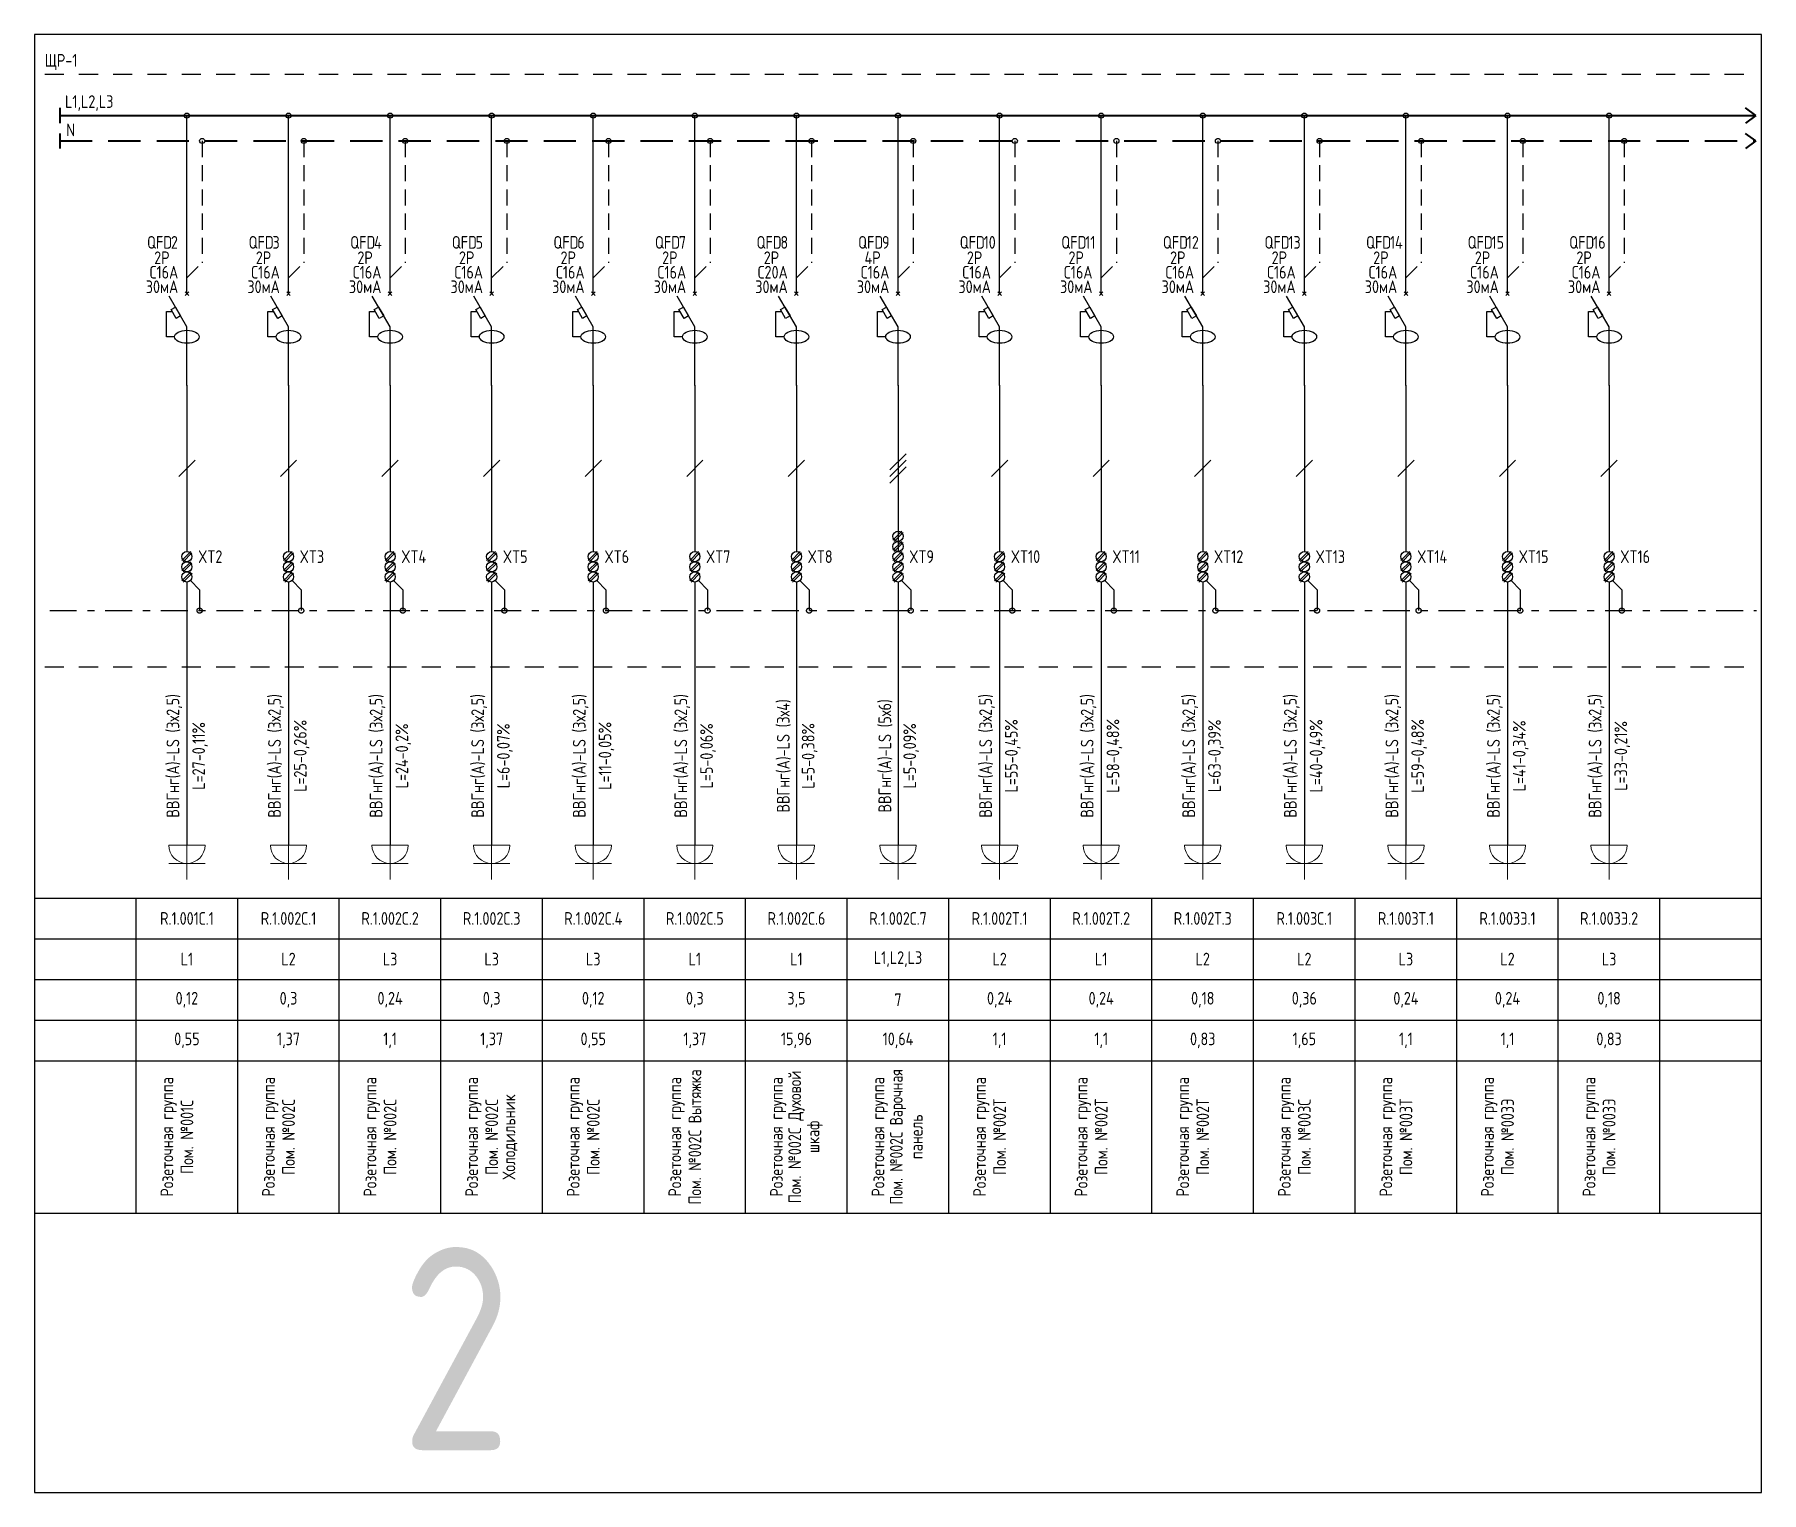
# Model space of a CAD drawing. Header units: millimetres. Extents: x -559267 to 5835, y 0 to 209897.
# Drawn here: x 395 to 735, y 1291 to 1578 of the extents above; entities that cross this region are included whole.
import ezdxf
from ezdxf.enums import TextEntityAlignment as Align

# ---------------------------------------------------------------- set-up
doc = ezdxf.new("R2010")
doc.units = ezdxf.units.MM
for name, pattern in [('CENTER2', [28.575, 19.05, -3.175, 3.175, -3.175]), ('HIDDEN2', [4.7625, 3.175, -1.5875]), ('JIS_02_0.7', [1.35, 0.75, -0.6]), ('Штрихштриховая', [10.936111, 5.291667, -2.116667, 1.411111, -2.116667])]:
    doc.linetypes.add(name, pattern=pattern)
for name, color, linetype in [('SX_BLOCKS', 7, 'Continuous'), ('SX_BOUND', 7, 'JIS_02_0.7'), ('SX_LINES', 7, 'Continuous'), ('SX_PE', 3, 'CENTER2'), ('SX_TABLE', 7, 'Continuous'), ('SX_TEXT', 7, 'Continuous')]:
    doc.layers.add(name, color=color, linetype=linetype)
doc.layers.add('Таблицы', color=7, linetype='Continuous', lineweight=13)
doc.styles.add('SX_GOST', font='GOST2304A_0.ttf')
doc.styles.add('UNC_A', font='GOST2304A_0.ttf')
doc.styles.add('Unecom', font='GOST2304A_0.ttf', dxfattribs={"height": 2.5})

msp = doc.modelspace()

# ---------------------------------------------------------------- texts
at = {"layer": 'Defpoints', "color": 6, "insert": (467.02, 1339.31), "char_height": 40, "attachment_point": 1, "style": 'Unecom'}
msp.add_mtext_dynamic_manual_height_columns('2', width=99.9205, gutter_width=12.5, heights=[0], dxfattribs=at)
at = {"layer": 'SX_TEXT', "style": 'SX_GOST'}
msp.add_text('ЩР-1', height=2.5, dxfattribs=at).set_placement((397, 1571.66))

# ---------------------------------------------------------------- blocks, each defined once
blk = doc.blocks.new('SX_TCOL')
for p, q in [((-10, 62), (10, 62)), ((10, 0), (10, 62)), ((-10, 54), (10, 54)), ((-10, 46), (10, 46)), ((-10, 38), (10, 38)), ((-10, 30), (10, 30)), ((-10, 0), (10, 0))]:
    blk.add_line(p, q)
at = {"style": 'SX_GOST'}
for tag, p in [('CAB1', (-2.6, 90)), ('CAB2', (2.6, 90)), ('NAME1', (-3.6, 15)), ('NAME2', (0, 15)), ('NAME3', (3.6, 15))]:
    blk.add_attdef(tag, text='', height=2.5, rotation=90, dxfattribs=at).set_placement(p, align=Align.MIDDLE)
for tag, p in [('LINE', (0, 58)), ('PH', (0, 50)), ('POW', (0, 42)), ('CUR', (0, 34))]:
    blk.add_attdef(tag, text='', height=2.5, dxfattribs=at).set_placement(p, align=Align.MIDDLE)
blk = doc.blocks.new('*U409')
at = {"lineweight": 40}
for p, q in [((333.89, 0), (331.89, 1.5)), ((333.89, 0), (331.89, -1.5)), ((333.89, -5), (331.89, -3.5)), ((333.89, -5), (331.89, -6.5))]:
    blk.add_line(p, q, dxfattribs=at)
at = {"linetype": 'ByBlock', "lineweight": 40}
for points in [[(0, 1.5), (0, -1.5)], [(0, 0), (333.89, 0)], [(0, -3.5), (0, -6.5)]]:
    blk.add_lwpolyline(points, dxfattribs=at)
at = {"color": 4, "linetype": 'HIDDEN2', "lineweight": 40, "ltscale": 2}
blk.add_lwpolyline([(0, -5), (333.89, -5)], dxfattribs=at)
at = {"insert": (1.24, -1.57), "char_height": 2.5, "attachment_point": 1, "style": 'UNC_A'}
blk.add_mtext_dynamic_manual_height_columns('N', width=3.8436, gutter_width=12.5, heights=[0], dxfattribs=at)
at = {"style": 'UNC_A'}
blk.add_attdef('ЛИНИЯ', (1, 1.5), '', height=2.5, dxfattribs=at)
blk = doc.blocks.new('*U420')
for p, q in [((0, -36.27), (0, -1.19)), ((0, -42.79), (-3.51, -36.72)), ((-0.35, -36.62), (0.35, -35.91)), ((0.35, -36.62), (-0.35, -35.91)), ((-4.05, -44.73), (-4.05, -39.76)), ((-4.05, -39.76), (-2.91, -39.76)), ((0, -54.31), (0, -42.79)), ((-2.42, -44.73), (-4.05, -44.73))]:
    blk.add_line(p, q)
at = {"color": 4, "linetype": 'HIDDEN2'}
for p in [(3, -6.19), (0, -33.16)]:
    blk.add_line(p, (3, -30.16), dxfattribs=at)
blk.add_lwpolyline([(-2.12, -41.12), (-3.12, -39.39), (-2.25, -38.89), (-1.25, -40.62)], close=True)
for centre in [(0, -1.19), (3, -6.19)]:
    blk.add_circle(centre, 0.5)
blk.add_ellipse((0, -44.73), major_axis=(-2.42, 0), ratio=0.530622)
at = {"insert": (-7.85, -24.9), "char_height": 2.5, "attachment_point": 1, "style": 'Unecom'}
blk.add_mtext_dynamic_manual_height_columns('\\pxql;QFD', width=5.7065, gutter_width=12.5, heights=[4.37], dxfattribs=at)
at = {"style": 'Unecom'}
blk.add_attdef('N', (-3.15, -27.4), '', height=2.5, dxfattribs=at)
for tag, p in [('P', (-3.4, -30.43)), ('МА', (-1.71, -36.14)), ('A', (-1.7, -33.28))]:
    blk.add_attdef(tag, text='', height=2.5, dxfattribs=at).set_placement(p, align=Align.RIGHT)
blk = doc.blocks.new('XT')
at = {"color": 32, "true_color": 0xcd6928}
for p, q in [((0.75, 0), (-1, -1.75)), ((1, -0.25), (-0.75, -2))]:
    blk.add_line(p, q, dxfattribs=at)
at = {"color": 5}
for p, q in [((0.75, -2), (-1, -3.75)), ((1, -2.25), (-0.75, -4))]:
    blk.add_line(p, q, dxfattribs=at)
at = {"color": 32, "true_color": 0xcd6928}
blk.add_circle((0, -1), 1, dxfattribs=at)
at = {"color": 5}
blk.add_circle((0, -3), 1, dxfattribs=at)
at = {"style": 'UNC_A'}
blk.add_attdef('1', (1.75, 0.11), '', height=2.5, dxfattribs=at)
blk = doc.blocks.new('SX_XTPE')
at = {"color": 3}
for p, q in [((0.753, 1.003), (-1.003, -0.753)), ((1.003, 0.753), (-0.753, -1.003))]:
    blk.add_line(p, q, dxfattribs=at)
blk.add_circle((0, 0), 1, dxfattribs=at)
blk = doc.blocks.new('Розетка1')
at = {"layer": 'Таблицы', "color": 1}
for p, q in [((-83.5, 83.5), (83.5, 83.5)), ((0, 0), (0, 158.3)), ((-83.5, 0), (83.5, 0))]:
    blk.add_line(p, q, dxfattribs=at)
blk.add_arc((0, 0), 83.5, 0, 180, dxfattribs=at)
blk.add_arc((0, 0), 83.5, 0, 180, dxfattribs=at)
blk = doc.blocks.new('SX_XT3')
at = {"color": 32, "true_color": 0xcd6928}
for p, q in [((0.7533, 4.0033), (-1.0033, 2.2467)), ((1.0033, 3.7533), (-0.7533, 1.9967)), ((0.7533, 2.0033), (-1.0033, 0.2467)), ((1.0033, 1.7533), (-0.7533, -0.0033))]:
    blk.add_line(p, q, dxfattribs=at)
for centre in [(0, 3), (0, 1)]:
    blk.add_circle(centre, 1, dxfattribs=at)

# ---------------------------------------------------------------- linework, layer by layer
at = {"color": 3, "linetype": 'Штрихштриховая'}
msp.add_line((398, 1464.59), (734, 1464.59), dxfattribs=at)
at = {"color": 6}
msp.add_lwpolyline([(735, 1577.99), (395, 1577.99), (395, 1290.99), (735, 1290.99), (735, 1577.99)], dxfattribs=at)
at = {"layer": 'SX_BOUND', "ltscale": 5}
for p, q in [((397, 1570.16), (733, 1570.16)), ((397, 1453.49), (733, 1453.49))]:
    msp.add_line(p, q, dxfattribs=at)
at = {"layer": 'SX_LINES'}
for p, q in [((425, 1508.95), (425, 1476.21)), ((445, 1508.95), (445, 1476.21)), ((465, 1508.95), (465, 1476.21)), ((485, 1508.95), (485, 1476.21)), ((505, 1508.95), (505, 1476.21)), ((525, 1508.95), (525, 1476.21)), ((545, 1508.95), (545, 1476.21)), ((565, 1508.95), (565, 1476.21)), ((585, 1508.95), (585, 1476.21)), ((605, 1508.95), (605, 1476.21)), ((625, 1508.95), (625, 1476.21)), ((645, 1508.95), (645, 1476.21)), ((665, 1508.95), (665, 1476.21)), ((685, 1508.95), (685, 1476.21)), ((705, 1508.95), (705, 1476.21)), ((423.4, 1490.98), (426.6, 1494.18)), ((443.4, 1490.98), (446.6, 1494.18)), ((463.4, 1490.98), (466.6, 1494.18)), ((483.4, 1490.98), (486.6, 1494.18)), ((503.4, 1490.98), (506.6, 1494.18)), ((523.4, 1490.98), (526.6, 1494.18)), ((543.4, 1490.98), (546.6, 1494.18)), ((563.4, 1492.28), (566.6, 1495.48)), ((563.4, 1490.98), (566.6, 1494.18)), ((563.4, 1489.68), (566.6, 1492.88)), ((583.4, 1490.98), (586.6, 1494.18)), ((603.4, 1490.98), (606.6, 1494.18)), ((623.4, 1490.98), (626.6, 1494.18)), ((643.4, 1490.98), (646.6, 1494.18)), ((663.4, 1490.98), (666.6, 1494.18)), ((683.4, 1490.98), (686.6, 1494.18)), ((703.4, 1490.98), (706.6, 1494.18)), ((425, 1470.21), (425, 1418.4)), ((445, 1470.21), (445, 1418.4)), ((465, 1470.21), (465, 1418.4)), ((485, 1470.21), (485, 1418.4)), ((505, 1470.21), (505, 1418.4)), ((525, 1470.21), (525, 1418.4)), ((545, 1470.21), (545, 1418.4)), ((565, 1470.21), (565, 1418.4)), ((585, 1470.21), (585, 1418.4)), ((605, 1470.21), (605, 1418.4)), ((625, 1470.21), (625, 1418.4)), ((645, 1470.21), (645, 1418.4)), ((665, 1470.21), (665, 1418.4)), ((685, 1470.21), (685, 1418.4)), ((705, 1470.21), (705, 1418.4))]:
    msp.add_line(p, q, dxfattribs=at)
at = {"layer": 'SX_PE'}
for p, q in [((425.7, 1470.51), (427.5, 1468.71)), ((445.7, 1470.51), (447.5, 1468.71)), ((465.7, 1470.51), (467.5, 1468.71)), ((485.7, 1470.51), (487.5, 1468.71)), ((505.7, 1470.51), (507.5, 1468.71)), ((525.7, 1470.51), (527.5, 1468.71)), ((545.7, 1470.51), (547.5, 1468.71)), ((565.7, 1470.51), (567.5, 1468.71)), ((585.7, 1470.51), (587.5, 1468.71)), ((605.7, 1470.51), (607.5, 1468.71)), ((625.7, 1470.51), (627.5, 1468.71)), ((645.7, 1470.51), (647.5, 1468.71)), ((665.7, 1470.51), (667.5, 1468.71)), ((685.7, 1470.51), (687.5, 1468.71)), ((705.7, 1470.51), (707.5, 1468.71)), ((427.5, 1468.71), (427.5, 1464.59)), ((447.5, 1468.71), (447.5, 1464.59)), ((467.5, 1468.71), (467.5, 1464.59)), ((487.5, 1468.71), (487.5, 1464.59)), ((507.5, 1468.71), (507.5, 1464.59)), ((527.5, 1468.71), (527.5, 1464.59)), ((547.5, 1468.71), (547.5, 1464.59)), ((567.5, 1468.71), (567.5, 1464.59)), ((587.5, 1468.71), (587.5, 1464.59)), ((607.5, 1468.71), (607.5, 1464.59)), ((627.5, 1468.71), (627.5, 1464.59)), ((647.5, 1468.71), (647.5, 1464.59)), ((667.5, 1468.71), (667.5, 1464.59)), ((687.5, 1468.71), (687.5, 1464.59)), ((707.5, 1468.71), (707.5, 1464.59))]:
    msp.add_line(p, q, dxfattribs=at)
for centre in [(427.5, 1464.59), (447.5, 1464.59), (467.5, 1464.59), (487.5, 1464.59), (507.5, 1464.59), (527.5, 1464.59), (547.5, 1464.59), (567.5, 1464.59), (587.5, 1464.59), (607.5, 1464.59), (627.5, 1464.59), (647.5, 1464.59), (667.5, 1464.59), (687.5, 1464.59), (707.5, 1464.59)]:
    msp.add_circle(centre, 0.5, dxfattribs=at)

# ---------------------------------------------------------------- block references
at = {"layer": 'SX_BLOCKS'}
for p, values in [((425, 1563.23), {'N': '2', 'P': '2P', 'A': 'С16А', 'МА': '30мА'}), ((445, 1563.23), {'N': '3', 'P': '2P', 'A': 'С16А', 'МА': '30мА'}), ((465, 1563.23), {'N': '4', 'P': '2P', 'A': 'С16А', 'МА': '30мА'}), ((485, 1563.23), {'N': '5', 'P': '2P', 'A': 'С16А', 'МА': '30мА'}), ((505, 1563.23), {'N': '6', 'P': '2P', 'A': 'С16А', 'МА': '30мА'}), ((525, 1563.23), {'N': '7', 'P': '2P', 'A': 'С16А', 'МА': '30мА'}), ((545, 1563.23), {'N': '8', 'P': '2P', 'A': 'С20А', 'МА': '30мА'}), ((565, 1563.23), {'N': '9', 'P': '4P', 'A': 'С16А', 'МА': '30мА'}), ((585, 1563.23), {'N': '10', 'P': '2P', 'A': 'С16А', 'МА': '30мА'}), ((605, 1563.23), {'N': '11', 'P': '2P', 'A': 'С16А', 'МА': '30мА'}), ((625, 1563.23), {'N': '12', 'P': '2P', 'A': 'С16А', 'МА': '30мА'}), ((645, 1563.23), {'N': '13', 'P': '2P', 'A': 'С16А', 'МА': '30мА'}), ((665, 1563.23), {'N': '14', 'P': '2P', 'A': 'С16А', 'МА': '30мА'}), ((685, 1563.23), {'N': '15', 'P': '2P', 'A': 'С16А', 'МА': '30мА'}), ((705, 1563.23), {'N': '16', 'P': '2P', 'A': 'С16А', 'МА': '30мА'})]:
    msp.add_blockref('*U420', p, dxfattribs=at).add_auto_attribs(values)
for name, p in [('SX_XT3', (565, 1476.21)), ('SX_XTPE', (425, 1471.21)), ('SX_XTPE', (445, 1471.21)), ('SX_XTPE', (465, 1471.21)), ('SX_XTPE', (485, 1471.21)), ('SX_XTPE', (505, 1471.21)), ('SX_XTPE', (525, 1471.21)), ('SX_XTPE', (545, 1471.21)), ('SX_XTPE', (565, 1471.21)), ('SX_XTPE', (585, 1471.21)), ('SX_XTPE', (605, 1471.21)), ('SX_XTPE', (625, 1471.21)), ('SX_XTPE', (645, 1471.21)), ('SX_XTPE', (665, 1471.21)), ('SX_XTPE', (685, 1471.21)), ('SX_XTPE', (705, 1471.21))]:
    msp.add_blockref(name, p, dxfattribs=at)
ref = msp.add_blockref('XT', (425, 1476.21), dxfattribs=at)
ref.add_attrib('1', 'XT2', (427.2, 1473.96), dxfattribs={"layer": '0', "height": 2.5, "style": 'UNC_A'})
ref = msp.add_blockref('XT', (445, 1476.21), dxfattribs=at)
ref.add_attrib('1', 'XT3', (447.2, 1473.96), dxfattribs={"layer": '0', "height": 2.5, "style": 'UNC_A'})
ref = msp.add_blockref('XT', (465, 1476.21), dxfattribs=at)
ref.add_attrib('1', 'XT4', (467.2, 1473.96), dxfattribs={"layer": '0', "height": 2.5, "style": 'UNC_A'})
ref = msp.add_blockref('XT', (485, 1476.21), dxfattribs=at)
ref.add_attrib('1', 'XT5', (487.2, 1473.96), dxfattribs={"layer": '0', "height": 2.5, "style": 'UNC_A'})
ref = msp.add_blockref('XT', (505, 1476.21), dxfattribs=at)
ref.add_attrib('1', 'XT6', (507.2, 1473.96), dxfattribs={"layer": '0', "height": 2.5, "style": 'UNC_A'})
ref = msp.add_blockref('XT', (525, 1476.21), dxfattribs=at)
ref.add_attrib('1', 'XT7', (527.2, 1473.96), dxfattribs={"layer": '0', "height": 2.5, "style": 'UNC_A'})
ref = msp.add_blockref('XT', (545, 1476.21), dxfattribs=at)
ref.add_attrib('1', 'XT8', (547.2, 1473.96), dxfattribs={"layer": '0', "height": 2.5, "style": 'UNC_A'})
ref = msp.add_blockref('XT', (565, 1476.21), dxfattribs=at)
ref.add_attrib('1', 'XT9', (567.2, 1473.96), dxfattribs={"layer": '0', "height": 2.5, "style": 'UNC_A'})
ref = msp.add_blockref('XT', (585, 1476.21), dxfattribs=at)
ref.add_attrib('1', 'XT10', (587.2, 1473.96), dxfattribs={"layer": '0', "height": 2.5, "style": 'UNC_A'})
ref = msp.add_blockref('XT', (605, 1476.21), dxfattribs=at)
ref.add_attrib('1', 'XT11', (607.2, 1473.96), dxfattribs={"layer": '0', "height": 2.5, "style": 'UNC_A'})
ref = msp.add_blockref('XT', (625, 1476.21), dxfattribs=at)
ref.add_attrib('1', 'XT12', (627.2, 1473.96), dxfattribs={"layer": '0', "height": 2.5, "style": 'UNC_A'})
ref = msp.add_blockref('XT', (645, 1476.21), dxfattribs=at)
ref.add_attrib('1', 'XT13', (647.2, 1473.96), dxfattribs={"layer": '0', "height": 2.5, "style": 'UNC_A'})
ref = msp.add_blockref('XT', (665, 1476.21), dxfattribs=at)
ref.add_attrib('1', 'XT14', (667.2, 1473.96), dxfattribs={"layer": '0', "height": 2.5, "style": 'UNC_A'})
ref = msp.add_blockref('XT', (685, 1476.21), dxfattribs=at)
ref.add_attrib('1', 'XT15', (687.2, 1473.96), dxfattribs={"layer": '0', "height": 2.5, "style": 'UNC_A'})
ref = msp.add_blockref('XT', (705, 1476.21), dxfattribs=at)
ref.add_attrib('1', 'XT16', (707.2, 1473.96), dxfattribs={"layer": '0', "height": 2.5, "style": 'UNC_A'})
at = {"layer": 'SX_BLOCKS', "xscale": 0.042788, "yscale": 0.042788, "zscale": 0.042788, "rotation": 180}
for p in [(425, 1418.4), (445, 1418.4), (465, 1418.4), (485, 1418.4), (505, 1418.4), (525, 1418.4), (545, 1418.4), (565, 1418.4), (585, 1418.4), (605, 1418.4), (625, 1418.4), (645, 1418.4), (665, 1418.4), (685, 1418.4), (705, 1418.4)]:
    msp.add_blockref('Розетка1', p, dxfattribs=at)
at = {"layer": 'SX_LINES'}
msp.add_blockref('*U409', (400, 1562.04), dxfattribs=at).add_auto_attribs({'ЛИНИЯ': 'L1,L2,L3'})
at = {"layer": 'SX_TABLE'}
for p, values in [((425, 1345.99), {'NAME1': 'Розеточная группа', 'NAME2': 'Пом. №001С', 'CUR': '0,55', 'POW': '0,12', 'PH': 'L1', 'LINE': 'R.1.001С.1', 'CAB1': 'ВВГнг(А)-LS (3х2,5)', 'CAB2': 'L=27-0,11%'}), ((445, 1345.99), {'NAME1': 'Розеточная группа', 'NAME2': 'Пом. №002С', 'CUR': '1,37', 'POW': '0,3', 'PH': 'L2', 'LINE': 'R.1.002С.1', 'CAB1': 'ВВГнг(А)-LS (3х2,5)', 'CAB2': 'L=25-0,26%'}), ((465, 1345.99), {'NAME1': 'Розеточная группа', 'NAME2': 'Пом. №002С', 'CUR': '1,1', 'POW': '0,24', 'PH': 'L3', 'LINE': 'R.1.002С.2', 'CAB1': 'ВВГнг(А)-LS (3х2,5)', 'CAB2': 'L=24-0,2%'}), ((485, 1345.99), {'NAME1': 'Розеточная группа', 'NAME2': 'Пом. №002С', 'NAME3': 'Холодильник', 'CUR': '1,37', 'POW': '0,3', 'PH': 'L3', 'LINE': 'R.1.002С.3', 'CAB1': 'ВВГнг(А)-LS (3х2,5)', 'CAB2': 'L=6-0,07%'}), ((505, 1345.99), {'NAME1': 'Розеточная группа', 'NAME2': 'Пом. №002С', 'CUR': '0,55', 'POW': '0,12', 'PH': 'L3', 'LINE': 'R.1.002С.4', 'CAB1': 'ВВГнг(А)-LS (3х2,5)', 'CAB2': 'L=11-0,05%'}), ((545, 1345.99), {'NAME1': 'Розеточная группа', 'NAME2': 'Пом. №002С Духовой', 'NAME3': 'шкаф', 'CUR': '15,96', 'POW': '3,5', 'PH': 'L1', 'LINE': 'R.1.002С.6', 'CAB1': 'ВВГнг(А)-LS (3х4)', 'CAB2': 'L=5-0,38%'}), ((585, 1345.99), {'NAME1': 'Розеточная группа', 'NAME2': 'Пом. №002Т', 'CUR': '1,1', 'POW': '0,24', 'PH': 'L2', 'LINE': 'R.1.002Т.1', 'CAB1': 'ВВГнг(А)-LS (3х2,5)', 'CAB2': 'L=55-0,45%'}), ((605, 1345.99), {'NAME1': 'Розеточная группа', 'NAME2': 'Пом. №002Т', 'CUR': '1,1', 'POW': '0,24', 'PH': 'L1', 'LINE': 'R.1.002Т.2', 'CAB1': 'ВВГнг(А)-LS (3х2,5)', 'CAB2': 'L=58-0,48%'}), ((625, 1345.99), {'NAME1': 'Розеточная группа', 'NAME2': 'Пом. №002Т', 'CUR': '0,83', 'POW': '0,18', 'PH': 'L2', 'LINE': 'R.1.002Т.3', 'CAB1': 'ВВГнг(А)-LS (3х2,5)', 'CAB2': 'L=63-0,39%'}), ((645, 1345.99), {'NAME1': 'Розеточная группа', 'NAME2': 'Пом. №003С', 'CUR': '1,65', 'POW': '0,36', 'PH': 'L2', 'LINE': 'R.1.003С.1', 'CAB1': 'ВВГнг(А)-LS (3х2,5)', 'CAB2': 'L=40-0,49%'}), ((665, 1345.99), {'NAME1': 'Розеточная группа', 'NAME2': 'Пом. №003Т', 'CUR': '1,1', 'POW': '0,24', 'PH': 'L3', 'LINE': 'R.1.003Т.1', 'CAB1': 'ВВГнг(А)-LS (3х2,5)', 'CAB2': 'L=59-0,48%'}), ((685, 1345.99), {'NAME1': 'Розеточная группа', 'NAME2': 'Пом. №003Э', 'CUR': '1,1', 'POW': '0,24', 'PH': 'L2', 'LINE': 'R.1.003Э.1', 'CAB1': 'ВВГнг(А)-LS (3х2,5)', 'CAB2': 'L=41-0,34%'}), ((705, 1345.99), {'NAME1': 'Розеточная группа', 'NAME2': 'Пом. №003Э', 'CUR': '0,83', 'POW': '0,18', 'PH': 'L3', 'LINE': 'R.1.003Э.2', 'CAB1': 'ВВГнг(А)-LS (3х2,5)', 'CAB2': 'L=33-0,21%'})]:
    msp.add_blockref('SX_TCOL', p, dxfattribs=at).add_auto_attribs(values)
ref = msp.add_blockref('SX_TCOL', (525, 1345.99), dxfattribs=at)
ref.add_attrib('NAME1', 'Розеточная группа', dxfattribs={"layer": '0', "height": 2.5, "rotation": 90, "style": 'SX_GOST'}).set_placement((521.4, 1360.99), align=Align.MIDDLE)
ref.add_attrib('NAME2', 'Пом. №002С Вытяжка', dxfattribs={"layer": '0', "height": 2.5, "rotation": 90, "style": 'SX_GOST', "width": 0.984249}).set_placement((525, 1360.99), align=Align.MIDDLE)
ref.add_attrib('CUR', '1,37', dxfattribs={"layer": '0', "height": 2.5, "style": 'SX_GOST'}).set_placement((525, 1379.99), align=Align.MIDDLE)
ref.add_attrib('POW', '0,3', dxfattribs={"layer": '0', "height": 2.5, "style": 'SX_GOST'}).set_placement((525, 1387.99), align=Align.MIDDLE)
ref.add_attrib('PH', 'L1', dxfattribs={"layer": '0', "height": 2.5, "style": 'SX_GOST'}).set_placement((525, 1395.99), align=Align.MIDDLE)
ref.add_attrib('LINE', 'R.1.002С.5', dxfattribs={"layer": '0', "height": 2.5, "style": 'SX_GOST'}).set_placement((525, 1403.99), align=Align.MIDDLE)
ref.add_attrib('CAB1', 'ВВГнг(А)-LS (3х2,5)', dxfattribs={"layer": '0', "height": 2.5, "rotation": 90, "style": 'SX_GOST'}).set_placement((522.4, 1435.99), align=Align.MIDDLE)
ref.add_attrib('CAB2', 'L=5-0,06%', dxfattribs={"layer": '0', "height": 2.5, "rotation": 90, "style": 'SX_GOST'}).set_placement((527.6, 1435.99), align=Align.MIDDLE)
ref = msp.add_blockref('SX_TCOL', (565, 1345.99), dxfattribs=at)
ref.add_attrib('NAME1', 'Розеточная группа', dxfattribs={"layer": '0', "height": 2.5, "rotation": 90, "style": 'SX_GOST'}).set_placement((561.4, 1360.99), align=Align.MIDDLE)
ref.add_attrib('NAME2', 'Пом. №002С Варочная', dxfattribs={"layer": '0', "height": 2.5, "rotation": 90, "style": 'SX_GOST', "width": 0.962553}).set_placement((565, 1360.99), align=Align.MIDDLE)
ref.add_attrib('NAME3', 'панель', dxfattribs={"layer": '0', "height": 2.5, "rotation": 90, "style": 'SX_GOST'}).set_placement((568.6, 1360.99), align=Align.MIDDLE)
ref.add_attrib('CUR', '10,64', dxfattribs={"layer": '0', "height": 2.5, "style": 'SX_GOST'}).set_placement((565, 1379.99), align=Align.MIDDLE)
ref.add_attrib('POW', '7', dxfattribs={"layer": '0', "height": 2.5, "style": 'SX_GOST'}).set_placement((565, 1387.99), align=Align.MIDDLE)
ref.add_attrib('PH', 'L1,L2,L3', dxfattribs={"layer": '0', "height": 2.5, "style": 'SX_GOST'}).set_placement((565, 1395.99), align=Align.MIDDLE)
ref.add_attrib('LINE', 'R.1.002С.7', dxfattribs={"layer": '0', "height": 2.5, "style": 'SX_GOST'}).set_placement((565, 1403.99), align=Align.MIDDLE)
ref.add_attrib('CAB1', 'ВВГнг(А)-LS (5х6)', dxfattribs={"layer": '0', "height": 2.5, "rotation": 90, "style": 'SX_GOST'}).set_placement((562.4, 1435.99), align=Align.MIDDLE)
ref.add_attrib('CAB2', 'L=5-0,09%', dxfattribs={"layer": '0', "height": 2.5, "rotation": 90, "style": 'SX_GOST'}).set_placement((567.6, 1435.99), align=Align.MIDDLE)
for p in [(405, 1345.99), (725, 1345.99)]:
    msp.add_blockref('SX_TCOL', p, dxfattribs=at)

msp.set_redraw_order([(e.dxf.handle, doc.entitydb.next_handle()) for e in msp.query("TEXT MTEXT ATTDEF DIMENSION ARC_DIMENSION")])  # texts and dimensions are drawn at this point

doc.saveas('drawing.dxf')
